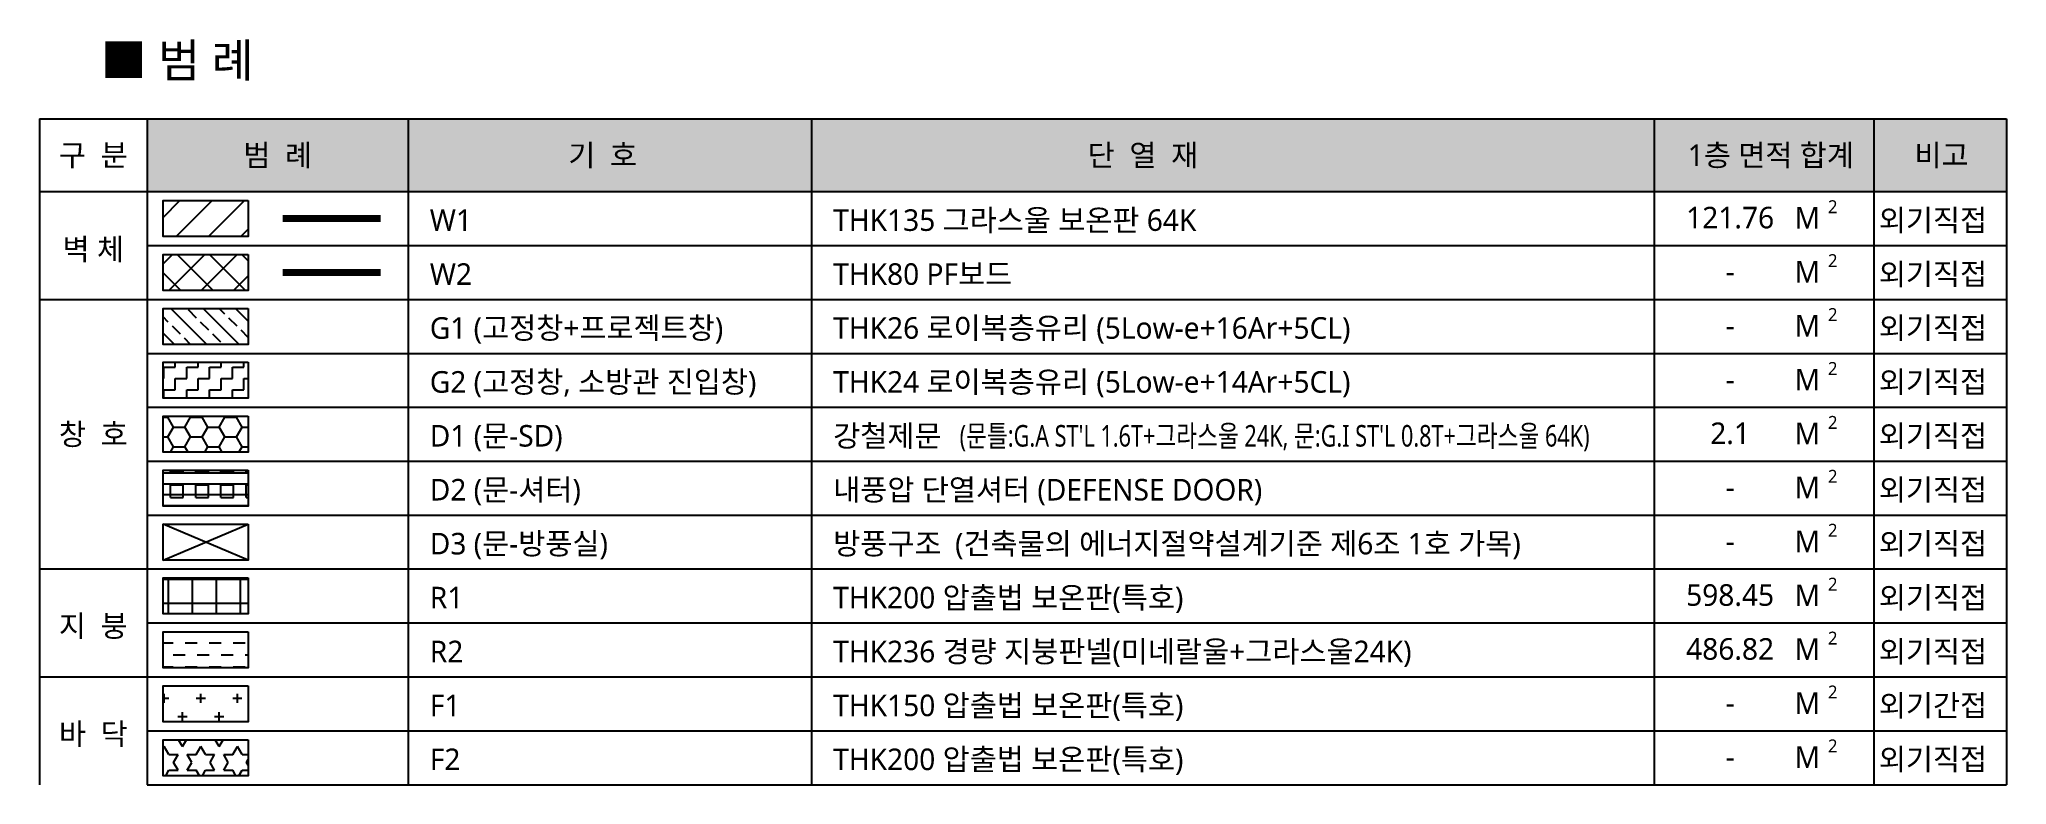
# Model space of a CAD drawing. Header units: millimetres. Extents: x 9300 to 665690, y 4200 to 114736.
# Drawn here: x 345700 to 400329, y 4200 to 24910 of the extents above; entities that cross this region are included whole.
import ezdxf
from ezdxf.enums import TextEntityAlignment as Align

# ---------------------------------------------------------------- set-up
doc = ezdxf.new("R2010")
doc.units = ezdxf.units.MM
doc.header["$LTSCALE"] = 200
doc.linetypes.add('PHANTOM2', pattern=[1.25, 0.625, -0.125, 0.125, -0.125, 0.125, -0.125])
doc.linetypes.add('XR-PLAN$0$DASHED2', pattern=[0.375, 0.25, -0.125])
for name, color, linetype in [('253', 253, 'Continuous'), ('ELE4', 4, 'Continuous'), ('HAT', 8, 'Continuous'), ('TABLE', 3, 'Continuous'), ('TABLE2', 6, 'Continuous'), ('TEXT', 3, 'Continuous'), ('방화구획(기존 가운건축 계획)', 243, 'Continuous')]:
    doc.layers.add(name, color=color, linetype=linetype)
doc.styles.add('스타일1', font='malgun.ttf')

msp = doc.modelspace()

# ---------------------------------------------------------------- texts
at = {"layer": 'TEXT', "style": '스타일1'}
for s, p in [('121.76', (392650, 19956.9)), ('-', (392650, 18458.8)), ('-', (392650, 16960.6)), ('-', (392650, 15462.4)), ('2.1', (392650, 13964.2)), ('-', (392650, 12466)), ('-', (392650, 10967.8)), ('598.45', (392650, 9469.7)), ('486.82', (392650, 7971.5)), ('-', (392650, 6473.3)), ('-', (392650, 4975.1))]:
    msp.add_text(s, height=600, dxfattribs=at).set_placement(p, align=Align.MIDDLE_CENTER)

# ---------------------------------------------------------------- blocks, each defined once
blk = doc.blocks.new('범례')
at = {"layer": '253'}
blk.add_hatch(color=256, dxfattribs=at).paths.add_polyline_path([(2996, 18502), (2996, 16480), (54629, 16480), (54629, 18502)])
at = {"layer": 'HAT'}
h = blk.add_hatch(dxfattribs=at)
h.set_pattern_fill('ANSI31', color=251, scale=200)
h.set_pattern_definition([(45, (-32651.7, -23269.1), (-449.013, 449.013), [])])
h.paths.add_polyline_path([(5801, 16230), (5801, 15232), (3437, 15232), (3437, 16230)])
h = blk.add_hatch(dxfattribs=at)
h.set_pattern_fill('ANSI37', color=251, scale=200)
h.set_pattern_definition([(45, (-9300, -5698.2), (-449.013, 449.013), []), (135, (-9300, -5698.2), (-449.013, -449.013), [])])
h.paths.add_polyline_path([(5801, 14732), (5801, 13733), (3437, 13733), (3437, 14732)])
h = blk.add_hatch(dxfattribs=at)
h.set_pattern_fill('BRASS,_O', color=256, scale=100, angle=135)
h.set_pattern_definition([(135, (63259.64, 58361.6), (-449.013, -449.013), []), (135, (63035.14, 58137.1), (-449.013, -449.013), [317.5, -158.75])])
h.paths.add_polyline_path([(5801, 13234), (5801, 12235), (3437, 12235), (3437, 13234)])
h = blk.add_hatch(dxfattribs=at)
h.set_pattern_fill('ZIGZAG', color=256, scale=100)
h.set_pattern_definition([(0, (-9300, -4200), (317.5, 317.5), [317.5, -317.5]), (90, (-8982.5, -4200), (-317.5, 317.5), [317.5, -317.5])])
h.paths.add_polyline_path([(5801, 11736), (5801, 10737), (3437, 10737), (3437, 11736)])
h = blk.add_hatch(dxfattribs=at)
h.set_pattern_fill('HONEY', color=256, scale=100, double=1)
h.set_pattern_definition([(0, (4619.4, 9738.2), (476.25, 274.963), [317.5, -635]), (120, (4619.4, 9738.2), (-476.25, 274.963), [317.5, -635]), (60, (4619.4, 9738.2), (6e-05, 549.926), [-635, 317.5])])
h.paths.add_polyline_path([(5801, 10238), (5801, 9239), (3437, 9239), (3437, 10238)])
h = blk.add_hatch(dxfattribs=at)
h.set_pattern_fill('_USER', color=256, scale=300, pattern_type=0)
h.set_pattern_definition([(0, (278183.82, -167739.34), (0, 300), [])])
h.paths.add_polyline_path([(5801, 8739), (5801, 7741), (3437, 7741), (3437, 8739)])
h = blk.add_hatch(dxfattribs=at)
h.set_pattern_fill('SQUARE', color=256, scale=110)
h.set_pattern_definition([(0, (255048.02, -119832.77), (0, 349.25), [349.25, -349.25]), (90, (255048.02, -119832.77), (-349.25, 2e-14), [349.25, -349.25])])
h.paths.add_polyline_path([(5801, 8739), (5801, 7741), (3437, 7741), (3437, 8739)])
h = blk.add_hatch(dxfattribs=at)
h.set_pattern_fill('_USER', color=256, scale=666.666667, double=1, pattern_type=0)
h.set_pattern_definition([(0, (4619.4, 5243.64), (0, 666.67), []), (90, (4619.4, 5243.64), (-666.67, 4e-14), [])])
h.paths.add_polyline_path([(5801, 5743), (5801, 4744), (3437, 4744), (3437, 5743)])
h = blk.add_hatch(dxfattribs=at)
h.set_pattern_fill('DASH', color=256, scale=2666.666667, double=1)
h.set_pattern_definition([(0, (6417.83, 4808.57), (333.333, 333.333), [333.333, -333.333])])
h.paths.add_polyline_path([(5801, 4245), (5801, 3246), (3437, 3246), (3437, 4245)])
h = blk.add_hatch(dxfattribs=at)
h.set_pattern_fill('CROSS,_O', color=256, scale=80)
h.set_pattern_definition([(0, (17316.5, -33532.8), (508, 508), [254, -762]), (90, (17443.5, -33659.8), (-508, 508), [254, -762])])
h.paths.add_polyline_path([(5801, 2747), (5801, 1748), (3437, 1748), (3437, 2747)])
h = blk.add_hatch(dxfattribs=at)
h.set_pattern_fill('STARS', color=256, scale=80)
h.set_pattern_definition([(0, (-177500, -4200), (0, 439.9409), [254, -254]), (60, (-177500, -4200), (-381, 219.9705), [254, -254]), (120, (-177373, -3980.03), (-381, -219.9705), [254, -254])])
h.paths.add_polyline_path([(5801, 1248), (5801, 250), (3437, 250), (3437, 1248)])
at = {"layer": 'ELE4', "color": 2, "ltscale": 1.2}
for points in [[(5801, 16230), (5801, 15232), (3437, 15232), (3437, 16230)], [(5801, 13234), (5801, 12235), (3437, 12235), (3437, 13234)], [(5801, 11736), (5801, 10737), (3437, 10737), (3437, 11736)], [(5801, 10238), (5801, 9239), (3437, 9239), (3437, 10238)], [(5801, 8739), (5801, 7741), (3437, 7741), (3437, 8739)], [(5801, 8739), (5801, 7741), (3437, 7741), (3437, 8739)], [(5801, 7241), (5801, 6242), (3437, 6242), (3437, 7241)], [(5801, 5743), (5801, 4744), (3437, 4744), (3437, 5743)], [(5801, 4245), (5801, 3246), (3437, 3246), (3437, 4245)]]:
    blk.add_lwpolyline(points, close=True, dxfattribs=at)
at = {"layer": 'ELE4', "color": 4, "ltscale": 1.2}
blk.add_lwpolyline([(5801, 14732), (5801, 13733), (3437, 13733), (3437, 14732)], close=True, dxfattribs=at)
at = {"layer": 'ELE4', "ltscale": 1.2}
for points in [[(5801, 2747), (5801, 1748), (3437, 1748), (3437, 2747)], [(5801, 1248), (5801, 250), (3437, 250), (3437, 1248)]]:
    blk.add_lwpolyline(points, close=True, dxfattribs=at)
at = {"layer": 'HAT', "color": 5}
for points in [[(3437, 6242), (5801, 7241)], [(5801, 6242), (3437, 7241)]]:
    blk.add_lwpolyline(points, dxfattribs=at)
at = {"layer": 'TABLE'}
for p, q in [((0, 18502), (0, 0)), ((0, 18502), (54629, 18502)), ((2996, 18502), (2996, 0)), ((10242, 18502), (10242, 0)), ((21444, 18502), (21444, 0)), ((44844, 18502), (44844, 0)), ((50938, 18502), (50938, 0)), ((54629, 18502), (54629, 0)), ((0, 16480), (54629, 16480)), ((0, 13484), (54629, 13484)), ((50938, 11011), (50938, 0)), ((0, 5993), (54629, 5993)), ((0, 2996), (54629, 2996))]:
    blk.add_line(p, q, dxfattribs=at)
at = {"layer": 'TABLE2'}
for p, q in [((2996, 14982), (54629, 14982)), ((2996, 11985), (54629, 11985)), ((2996, 10487), (54629, 10487)), ((2996, 8989), (54629, 8989)), ((2996, 7491), (54629, 7491)), ((2996, 5993), (49629, 5993)), ((2996, 4495), (54629, 4495)), ((2996, 1498), (54629, 1498)), ((2996, 0), (54629, 0))]:
    blk.add_line(p, q, dxfattribs=at)
at = {"layer": '방화구획(기존 가운건축 계획)', "color": 2, "linetype": 'PHANTOM2', "ltscale": 6, "const_width": 200}
blk.add_lwpolyline([(9480, 15731), (6758, 15731)], dxfattribs=at)
at = {"layer": '방화구획(기존 가운건축 계획)', "color": 4, "linetype": 'XR-PLAN$0$DASHED2', "ltscale": 6, "const_width": 200}
blk.add_lwpolyline([(9480, 14233), (6758, 14233)], dxfattribs=at)
at = {"layer": 'TEXT', "color": 3, "style": '스타일1'}
blk.add_text('■ 범 례', height=933.3, dxfattribs=at).set_placement((1706, 19658))
at = {"layer": 'TEXT', "style": '스타일1'}
for s, p in [('구  분', (1498, 17491)), ('범  례', (6619, 17491)), ('기  호', (15643, 17491)), ('단  열  재', (30644, 17491)), ('1층 면적 합계', (48081, 17491)), ('비고', (52820, 17491)), ('벽 체', (1498, 14880)), ('창  호', (1498, 9738)), ('지  붕', (1498, 4409)), ('바  닥', (1498, 1411))]:
    blk.add_text(s, height=599.3, dxfattribs=at).set_placement(p, align=Align.MIDDLE_CENTER)
for s, height, p in [('W1', 599.3, (10842, 15387)), ('THK135 그라스울 보온판 64K', 599.27, (22044, 15387)), ('M', 600, (48739, 15449)), ('2', 360, (49665, 15879)), ('외기직접', 599.3, (51079, 15387)), ('W2', 599.3, (10842, 13888)), ('THK80 PF보드', 599.3, (22044, 13888)), ('M', 600, (48739, 13951)), ('2', 360, (49665, 14381)), ('외기직접', 599.3, (51079, 13888)), ('2', 360, (49665, 12882)), ('2', 360, (49665, 12882)), ('G1 (고정창+프로젝트창)', 599.27, (10842, 12390)), ('THK26 로이복층유리 (5Low-e+16Ar+5CL)', 599.27, (22044, 12390)), ('M', 600, (48739, 12453)), ('M', 600, (48739, 12453)), ('외기직접', 599.3, (51079, 12390)), ('G2 (고정창, 소방관 진입창)', 599.27, (10842, 10892)), ('THK24 로이복층유리 (5Low-e+14Ar+5CL)', 599.27, (22044, 10892)), ('M', 600, (48739, 10954)), ('2', 360, (49665, 11384)), ('외기직접', 599.3, (51079, 10892)), ('D1 (문-SD)', 599.3, (10842, 9394)), ('강철제문', 599.3, (22044, 9394)), ('M', 600, (48739, 9456)), ('2', 360, (49665, 9886)), ('외기직접', 599.3, (51079, 9394)), ('2', 360, (49665, 8388)), ('D2 (문-셔터)', 599.3, (10842, 7896)), ('내풍압 단열셔터 (DEFENSE DOOR)', 599.27, (22044, 7896)), ('M', 600, (48739, 7958)), ('외기직접', 599.3, (51079, 7896)), ('2', 360, (49665, 6890)), ('D3 (문-방풍실)', 599.3, (10842, 6398)), ('방풍구조', 599.3, (22044, 6398)), ('(건축물의 에너지절약설계기준 제6조 1호 가목)', 599.27, (25428, 6398)), ('M', 600, (48739, 6460)), ('외기직접', 599.3, (51079, 6398)), ('R1', 599.3, (10842, 4899)), ('THK200 압출법 보온판(특호)', 599.27, (22044, 4899)), ('M', 600, (48739, 4962)), ('2', 360, (49665, 5391)), ('외기직접', 599.3, (51079, 4899)), ('R2', 599.3, (10842, 3401)), ('THK236 경량 지붕판넬(미네랄울+그라스울24K)', 599.27, (22044, 3401)), ('M', 600, (48739, 3464)), ('2', 360, (49665, 3893)), ('외기직접', 599.3, (51079, 3401)), ('2', 360, (49665, 2395)), ('F1', 599.3, (10842, 1903)), ('THK150 압출법 보온판(특호)', 599.27, (22044, 1903)), ('M', 600, (48739, 1965)), ('2', 360, (49665, 897)), ('F2', 599.3, (10842, 405)), ('THK200 압출법 보온판(특호)', 599.27, (22044, 405)), ('M', 600, (48739, 467)), ('외기직접', 599.3, (51079, 405))]:
    blk.add_text(s, height=height, dxfattribs=at).set_placement(p)
at = {"layer": 'TEXT', "style": '스타일1', "width": 0.77}
blk.add_text("(문틀:G.A ST'L 1.6T+그라스울 24K, 문:G.I ST'L 0.8T+그라스울 64K)", height=599.27, dxfattribs=at).set_placement((25555, 9394))
at = {"layer": 'TEXT', "color": 4, "style": '스타일1'}
blk.add_text('외기간접', height=599.3, dxfattribs=at).set_placement((51079, 1903))

# ---------------------------------------------------------------- block references
at = {"layer": 'HAT'}
msp.add_blockref('범례', (345700, 4200), dxfattribs=at)

msp.set_redraw_order([(e.dxf.handle, doc.entitydb.next_handle()) for e in msp.query("TEXT MTEXT ATTDEF DIMENSION ARC_DIMENSION")])  # texts and dimensions are drawn at this point

doc.saveas('drawing.dxf')
